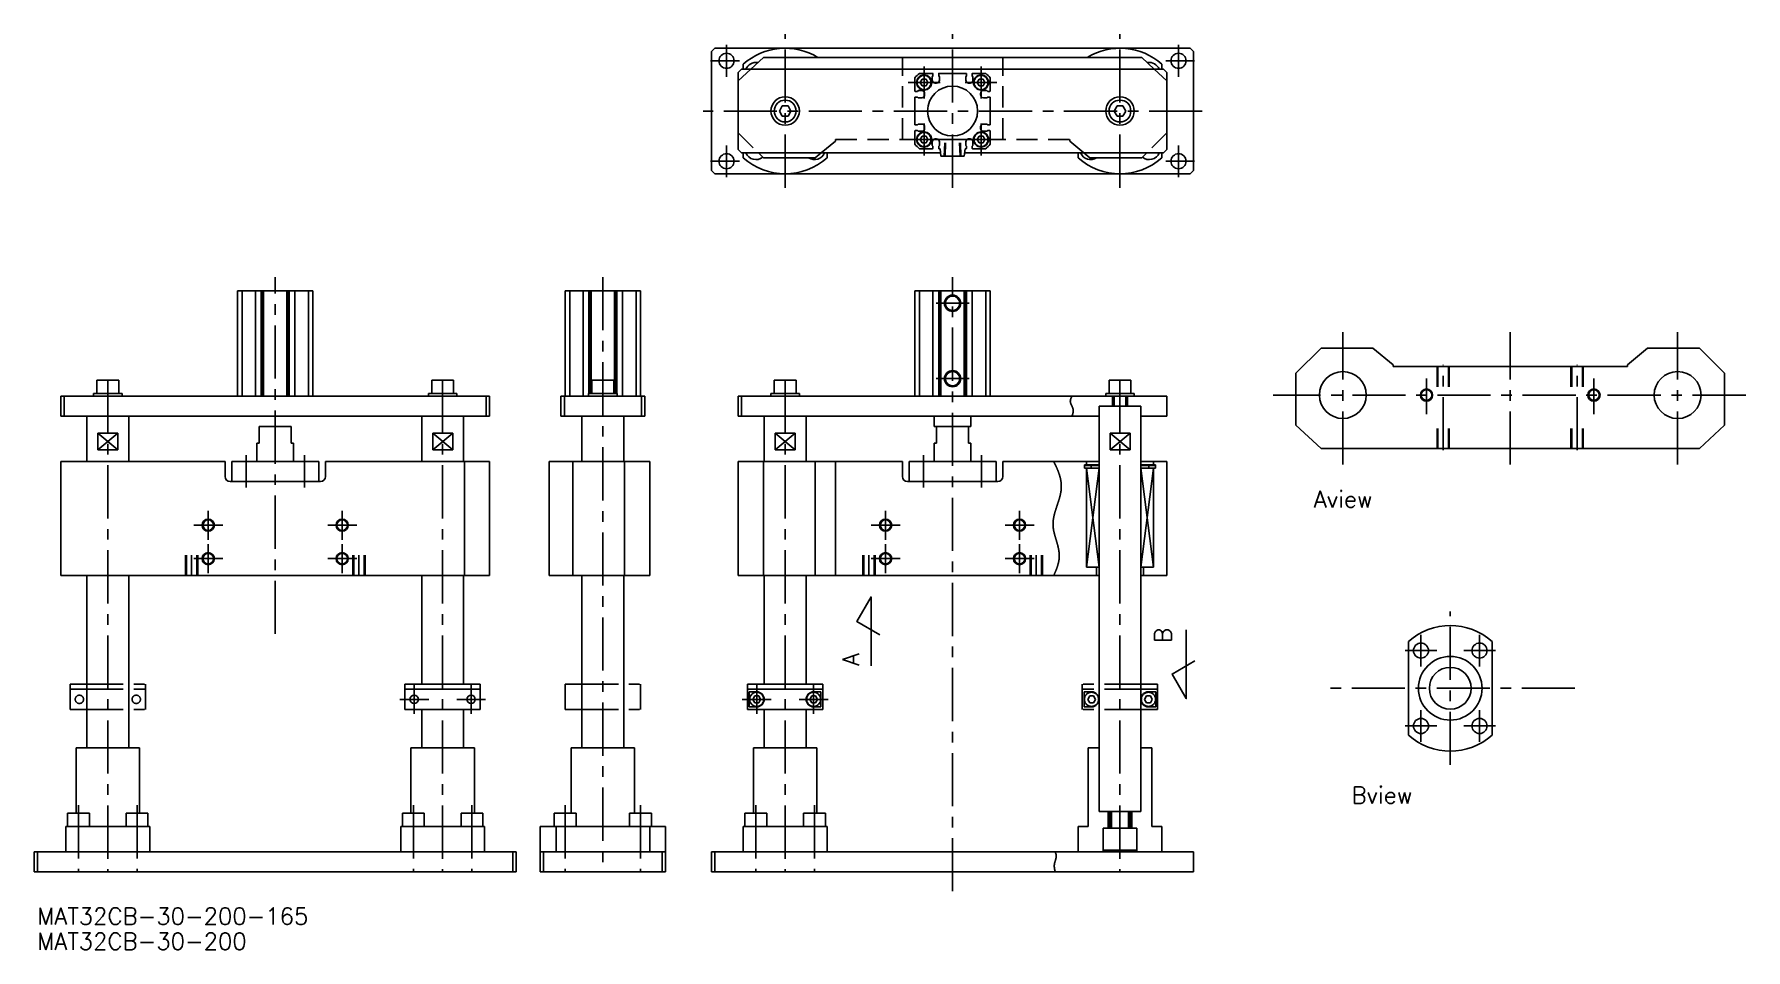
# Model space of a CAD drawing. Extents: x -846 to 177, y -156 to 391.
import ezdxf

# ---------------------------------------------------------------- set-up
doc = ezdxf.new("R2010")
doc.units = 0
for name, pattern in [('CENTER', [50.8, 31.75, -6.35, 6.35, -6.35]), ('DASHED', [19.05, 12.7, -6.35]), ('PHANTOM', [63.5, 31.75, -6.35, 6.35, -6.35, 6.35, -6.35])]:
    doc.linetypes.add(name, pattern=pattern)
doc.layers.get('0').update_dxf_attribs({"linetype": 'CONTINUOUS'})
doc.layers.add('CENTER', color=1, linetype='CONTINUOUS')
doc.styles.get("Standard").update_dxf_attribs({"font": 'txt.shx', "height": 3, "bigfont": 'bigfont.shx'})

msp = doc.modelspace()

# ---------------------------------------------------------------- texts
at = {"color": 7, "linetype": 'CONTINUOUS'}
for s, p in [('Aview', (-81.5, 107.9)), ('Bview', (-59, -68.8))]:
    msp.add_text(s, height=10, dxfattribs=at).set_placement(p)
for s, p in [('B', (-166.6, 27.1)), ('A', (-353.1, 13.3))]:
    msp.add_text(s, height=10, rotation=90, dxfattribs=at).set_placement(p)
at = {"linetype": 'CONTINUOUS'}
for s, p in [('MAT32CB-30-200-165', (-844.1, -141.1)), ('MAT32CB-30-200', (-844.1, -156.1))]:
    msp.add_text(s, height=10, dxfattribs=at).set_placement(p)

# ---------------------------------------------------------------- linework, layer by layer
at = {"color": 7, "linetype": 'CONTINUOUS'}
for p, q in [((-441.3, 380.2), (-439.3, 382.2)), ((-441.3, 309.2), (-441.3, 380.2)), ((-439.3, 382.2), (-297.3, 382.2)), ((-155.3, 382.2), (-297.3, 382.2)), ((-153.3, 380.2), (-155.3, 382.2)), ((-153.3, 309.2), (-153.3, 380.2)), ((-425.3, 367.7), (-423.3, 369.7)), ((-423.3, 369.7), (-297.3, 369.7)), ((-422.3, 372.7), (-422.3, 369.7)), ((-410.3, 376.7), (-417.8, 369.7)), ((-297.3, 376.7), (-410.3, 376.7)), ((-327.3, 369.7), (-327.3, 376.7)), ((-297.3, 376.7), (-184.3, 376.7)), ((-171.3, 369.7), (-297.3, 369.7)), ((-267.3, 369.7), (-267.3, 376.7)), ((-184.3, 376.7), (-176.8, 369.7)), ((-172.3, 372.7), (-172.3, 369.7)), ((-169.3, 367.7), (-171.3, 369.7)), ((-425.3, 321.7), (-425.3, 367.7)), ((-319.8, 356.6), (-319.8, 364.5)), ((-317.1, 367.2), (-309.2, 367.2)), ((-315.4, 363.7), (-316.6, 361.7)), ((-316.6, 361.7), (-315.4, 359.7)), ((-313.1, 363.7), (-315.4, 363.7)), ((-313.1, 359.7), (-315.4, 359.7)), ((-313.1, 363.7), (-312, 361.7)), ((-312, 361.7), (-313.1, 359.7)), ((-309.4, 365.2), (-309, 365.7)), ((-309.4, 363.1), (-309.4, 365.2)), ((-309, 365.7), (-309, 367)), ((-306.8, 361.4), (-307.7, 361.4)), ((-305.6, 367), (-305.6, 365.7)), ((-305.6, 365.7), (-305.1, 365.2)), ((-305.4, 367.2), (-297.3, 367.2)), ((-305.1, 365.2), (-305.1, 363.1)), ((-289.2, 367.2), (-297.3, 367.2)), ((-289, 365.7), (-289.4, 365.2)), ((-289.4, 365.2), (-289.4, 363.1)), ((-289, 367), (-289, 365.7)), ((-287.7, 361.4), (-286.8, 361.4)), ((-285.6, 365.7), (-285.6, 367)), ((-285.1, 365.2), (-285.6, 365.7)), ((-277.4, 367.2), (-285.4, 367.2)), ((-285.1, 363.1), (-285.1, 365.2)), ((-281.4, 363.7), (-282.6, 361.7)), ((-282.6, 361.7), (-281.4, 359.7)), ((-281.4, 363.7), (-279.1, 363.7)), ((-281.4, 359.7), (-279.1, 359.7)), ((-279.1, 363.7), (-278, 361.7)), ((-278, 361.7), (-279.1, 359.7)), ((-274.8, 356.6), (-274.8, 364.5)), ((-169.3, 321.7), (-169.3, 367.7)), ((-399, 347.7), (-400.7, 344.7)), ((-395.6, 347.7), (-399, 347.7)), ((-393.9, 344.7), (-395.6, 347.7)), ((-319.8, 336.6), (-319.8, 352.8)), ((-319.6, 356.4), (-318.3, 356.4)), ((-318.3, 353), (-319.6, 353)), ((-318.3, 356.4), (-317.8, 356.9)), ((-317.8, 352.6), (-318.3, 353)), ((-317.8, 356.9), (-315.7, 356.9)), ((-315.7, 352.6), (-317.8, 352.6)), ((-314, 355.2), (-314, 354.3)), ((-280.6, 355.2), (-280.6, 354.3)), ((-276.8, 356.9), (-278.9, 356.9)), ((-278.9, 352.6), (-276.8, 352.6)), ((-276.3, 356.4), (-276.8, 356.9)), ((-276.8, 352.6), (-276.3, 353)), ((-275, 356.4), (-276.3, 356.4)), ((-276.3, 353), (-275, 353)), ((-274.8, 336.6), (-274.8, 352.8)), ((-200.7, 344.7), (-199, 347.7)), ((-199, 347.7), (-195.6, 347.7)), ((-195.6, 347.7), (-193.9, 344.7)), ((-400.7, 344.7), (-399, 341.7)), ((-399, 341.7), (-395.6, 341.7)), ((-395.6, 341.7), (-393.9, 344.7)), ((-199, 341.7), (-200.7, 344.7)), ((-195.6, 341.7), (-199, 341.7)), ((-193.9, 344.7), (-195.6, 341.7)), ((-319.8, 324.9), (-319.8, 332.8)), ((-319.6, 336.4), (-318.3, 336.4)), ((-318.3, 333), (-319.6, 333)), ((-318.3, 336.4), (-317.8, 336.9)), ((-317.8, 332.6), (-318.3, 333)), ((-317.8, 336.9), (-315.7, 336.9)), ((-315.7, 332.6), (-317.8, 332.6)), ((-315.4, 329.7), (-316.6, 327.7)), ((-316.6, 327.7), (-315.4, 325.7)), ((-313.1, 329.7), (-315.4, 329.7)), ((-314, 335.2), (-314, 334.3)), ((-313.1, 329.7), (-312, 327.7)), ((-312, 327.7), (-313.1, 325.7)), ((-307.7, 328), (-306.8, 328)), ((-286.8, 328), (-287.7, 328)), ((-281.4, 329.7), (-282.6, 327.7)), ((-282.6, 327.7), (-281.4, 325.7)), ((-281.4, 329.7), (-279.1, 329.7)), ((-280.6, 335.2), (-280.6, 334.3)), ((-279.1, 329.7), (-278, 327.7)), ((-278, 327.7), (-279.1, 325.7)), ((-276.8, 336.9), (-278.9, 336.9)), ((-278.9, 332.6), (-276.8, 332.6)), ((-276.3, 336.4), (-276.8, 336.9)), ((-276.8, 332.6), (-276.3, 333)), ((-275, 336.4), (-276.3, 336.4)), ((-276.3, 333), (-275, 333)), ((-274.8, 324.9), (-274.8, 332.8)), ((-423.3, 319.7), (-425.3, 321.7)), ((-423.3, 319.7), (-304.5, 319.7)), ((-422.3, 319.7), (-422.3, 316.8)), ((-413.3, 319.7), (-410.3, 316.7)), ((-375.7, 319.7), (-379.3, 316.7)), ((-372.3, 319.7), (-372.3, 316.8)), ((-309.2, 322.2), (-317.1, 322.2)), ((-313.1, 325.7), (-315.4, 325.7)), ((-309.4, 324.2), (-309.4, 326.3)), ((-309, 323.7), (-309.4, 324.2)), ((-309, 322.4), (-309, 323.7)), ((-305.1, 324.2), (-305.6, 323.7)), ((-305.6, 323.7), (-305.6, 322.4)), ((-304.8, 322.2), (-305.4, 322.2)), ((-305.1, 326.3), (-305.1, 324.2)), ((-304.3, 317.7), (-304.8, 322.2)), ((-297.3, 317.7), (-304.3, 317.7)), ((-297.3, 317.7), (-290.3, 317.7)), ((-290.3, 317.7), (-289.8, 322.2)), ((-171.3, 319.7), (-290.1, 319.7)), ((-289.8, 322.2), (-289.2, 322.2)), ((-289.4, 326.3), (-289.4, 324.2)), ((-289.4, 324.2), (-289, 323.7)), ((-289, 323.7), (-289, 322.4)), ((-285.6, 323.7), (-285.1, 324.2)), ((-285.6, 322.4), (-285.6, 323.7)), ((-285.4, 322.2), (-277.4, 322.2)), ((-285.1, 324.2), (-285.1, 326.3)), ((-281.4, 325.7), (-279.1, 325.7)), ((-222.3, 319.7), (-222.3, 316.8)), ((-218.9, 319.7), (-215.3, 316.7)), ((-181.3, 319.7), (-184.3, 316.7)), ((-172.3, 319.7), (-172.3, 316.8)), ((-171.3, 319.7), (-169.3, 321.7)), ((-441.3, 309.2), (-439.3, 307.2)), ((-439.3, 307.2), (-297.3, 307.2)), ((-410.3, 316.7), (-379.3, 316.7)), ((-155.3, 307.2), (-297.3, 307.2)), ((-184.3, 316.7), (-215.3, 316.7)), ((-153.3, 309.2), (-155.3, 307.2)), ((-724.4, 237.4), (-724.4, 174.4)), ((-724.4, 237.4), (-701.9, 237.4)), ((-721.7, 237.4), (-721.7, 174.4)), ((-713.6, 237.4), (-713.6, 174.4)), ((-710.2, 237.4), (-710.2, 174.4)), ((-709.4, 237.4), (-709.4, 174.4)), ((-708.9, 237.4), (-708.9, 174.4)), ((-701.9, 237.4), (-679.4, 237.4)), ((-694.9, 237.4), (-694.9, 174.4)), ((-694.4, 237.4), (-694.4, 174.4)), ((-693.6, 237.4), (-693.6, 174.4)), ((-690.2, 237.4), (-690.2, 174.4)), ((-682, 237.4), (-682, 174.4)), ((-679.4, 237.4), (-679.4, 174.4)), ((-528.7, 237.4), (-528.7, 174.4)), ((-528.7, 237.4), (-506.2, 237.4)), ((-526, 237.4), (-526, 174.4)), ((-517.9, 237.4), (-517.9, 174.4)), ((-514.5, 237.4), (-514.5, 176)), ((-513.7, 237.4), (-513.7, 176)), ((-513.2, 237.4), (-513.2, 176)), ((-506.2, 237.4), (-483.7, 237.4)), ((-499.2, 237.4), (-499.2, 176)), ((-498.7, 237.4), (-498.7, 176)), ((-497.9, 237.4), (-497.9, 176)), ((-494.5, 237.4), (-494.5, 174.4)), ((-486.3, 237.4), (-486.3, 174.4)), ((-483.7, 237.4), (-483.7, 174.4)), ((-319.8, 237.4), (-319.8, 174.4)), ((-319.8, 237.4), (-297.3, 237.4)), ((-317.1, 237.4), (-317.1, 174.4)), ((-309, 237.4), (-309, 174.4)), ((-305.6, 237.4), (-305.6, 174.4)), ((-304.8, 237.4), (-304.8, 174.4)), ((-304.3, 237.4), (-304.3, 174.4)), ((-297.3, 237.4), (-274.8, 237.4)), ((-290.3, 237.4), (-290.3, 174.4)), ((-289.8, 237.4), (-289.8, 174.4)), ((-289, 237.4), (-289, 174.4)), ((-285.6, 237.4), (-285.6, 174.4)), ((-277.4, 237.4), (-277.4, 174.4)), ((-274.8, 237.4), (-274.8, 174.4)), ((-92.2, 188.1), (-77.2, 203.1)), ((-77.2, 203.1), (-46.2, 203.1)), ((-34.2, 193.1), (-46.2, 203.1)), ((105.8, 193.1), (117.8, 203.1)), ((148.8, 203.1), (117.8, 203.1)), ((163.8, 188.1), (148.8, 203.1)), ((-92.2, 157.1), (-92.2, 188.1)), ((-34.2, 192.1), (-34.2, 193.1)), ((35.8, 192.1), (-34.2, 192.1)), ((35.8, 192.1), (105.8, 192.1)), ((105.8, 192.1), (105.8, 193.1)), ((163.8, 157.1), (163.8, 188.1)), ((-829.9, 174.4), (-701.9, 174.4)), ((-829.9, 174.4), (-829.9, 162.4)), ((-827.9, 174.4), (-827.9, 162.4)), ((-810.4, 176), (-793.4, 176)), ((-810.4, 176), (-810.4, 174.4)), ((-808.4, 184), (-808.4, 176)), ((-808.4, 184), (-795.4, 184)), ((-795.4, 184), (-795.4, 176)), ((-793.4, 176), (-793.4, 174.4)), ((-573.9, 174.4), (-701.9, 174.4)), ((-593.4, 176), (-610.4, 176)), ((-610.4, 176), (-610.4, 174.4)), ((-608.4, 184), (-608.4, 176)), ((-595.4, 184), (-608.4, 184)), ((-595.4, 184), (-595.4, 176)), ((-593.4, 176), (-593.4, 174.4)), ((-575.9, 174.4), (-575.9, 162.4)), ((-573.9, 174.4), (-573.9, 162.4)), ((-481.2, 174.4), (-531.2, 174.4)), ((-531.2, 174.4), (-531.2, 162.4)), ((-529.2, 174.4), (-529.2, 162.4)), ((-514.7, 176), (-497.7, 176)), ((-514.7, 176), (-514.7, 174.4)), ((-512.7, 184), (-512.7, 176)), ((-512.7, 184), (-499.7, 184)), ((-499.7, 184), (-499.7, 176)), ((-497.7, 176), (-497.7, 174.4)), ((-483.2, 174.4), (-483.2, 162.4)), ((-481.2, 174.4), (-481.2, 162.4)), ((-425.3, 174.4), (-297.3, 174.4)), ((-425.3, 174.4), (-425.3, 162.4)), ((-423.3, 174.4), (-423.3, 162.4)), ((-405.8, 176), (-388.8, 176)), ((-405.8, 176), (-405.8, 174.4)), ((-403.8, 184), (-390.8, 184)), ((-403.8, 184), (-403.8, 176)), ((-390.8, 184), (-390.8, 176)), ((-388.8, 176), (-388.8, 174.4)), ((-169.3, 174.4), (-297.3, 174.4)), ((-188.8, 176), (-205.8, 176)), ((-205.8, 176), (-205.8, 174.4)), ((-190.8, 184), (-203.8, 184)), ((-203.8, 184), (-203.8, 176)), ((-201.8, 174.4), (-201.8, 168.4)), ((-201.3, 174.4), (-201.3, 168.4)), ((-200.7, 174.4), (-200.7, 168.4)), ((-193.9, 174.4), (-193.9, 168.4)), ((-193.3, 174.4), (-193.3, 168.4)), ((-192.8, 174.4), (-192.8, 168.4)), ((-190.8, 184), (-190.8, 176)), ((-188.8, 176), (-188.8, 174.4)), ((-169.3, 174.4), (-169.3, 162.4)), ((-209.8, 168.4), (-209.8, -73.6)), ((-184.8, 168.4), (-209.8, 168.4)), ((-184.8, 168.4), (-184.8, -73.6)), ((-829.9, 162.4), (-701.9, 162.4)), ((-829.9, 162.4), (-814.4, 162.4)), ((-814.4, 162.4), (-814.4, 135.4)), ((-789.4, 162.4), (-789.4, 135.4)), ((-692.4, 156.4), (-711.4, 156.4)), ((-711.4, 156.4), (-711.4, 146.4)), ((-573.9, 162.4), (-701.9, 162.4)), ((-692.4, 156.4), (-692.4, 146.4)), ((-614.4, 162.4), (-614.4, 135.4)), ((-589.4, 162.4), (-589.4, 135.4)), ((-531.2, 162.4), (-481.2, 162.4)), ((-518.7, 162.4), (-518.7, 135.4)), ((-493.7, 162.4), (-493.7, 135.4)), ((-425.3, 162.4), (-297.3, 162.4)), ((-409.8, 162.4), (-409.8, 135.4)), ((-384.8, 162.4), (-384.8, 135.4)), ((-308.3, 162.4), (-308.3, 156.4)), ((-308.3, 156.4), (-286.3, 156.4)), ((-306.8, 156.4), (-306.8, 146.4)), ((-209.8, 162.4), (-297.3, 162.4)), ((-297.3, 162.4), (-297.3, 156.4)), ((-287.8, 156.4), (-287.8, 146.4)), ((-286.3, 162.4), (-286.3, 156.4)), ((-169.3, 162.4), (-184.8, 162.4)), ((-77.2, 143.1), (-92.2, 157.1)), ((148.8, 143.1), (163.8, 157.1)), ((-795.9, 142.4), (-807.8, 152.4)), ((-795.9, 152.4), (-807.8, 142.4)), ((-807.8, 152.4), (-807.8, 142.4)), ((-807.8, 152.4), (-795.9, 152.4)), ((-795.9, 152.4), (-795.9, 142.4)), ((-712.9, 146.4), (-712.9, 135.4)), ((-711.4, 146.4), (-712.9, 146.4)), ((-692.4, 146.4), (-690.9, 146.4)), ((-690.9, 146.4), (-690.9, 135.4)), ((-607.8, 152.4), (-595.9, 142.4)), ((-607.8, 142.4), (-595.9, 152.4)), ((-607.8, 152.4), (-607.8, 142.4)), ((-595.9, 152.4), (-607.8, 152.4)), ((-595.9, 152.4), (-595.9, 142.4)), ((-391.3, 152.4), (-403.2, 142.4)), ((-403.2, 152.4), (-403.2, 142.4)), ((-391.3, 142.4), (-403.2, 152.4)), ((-403.2, 152.4), (-391.3, 152.4)), ((-391.3, 152.4), (-391.3, 142.4)), ((-308.3, 146.4), (-308.3, 135.4)), ((-306.8, 146.4), (-308.3, 146.4)), ((-287.8, 146.4), (-286.3, 146.4)), ((-286.3, 146.4), (-286.3, 135.4)), ((-203.2, 142.4), (-191.3, 152.4)), ((-203.2, 152.4), (-191.3, 142.4)), ((-203.2, 152.4), (-203.2, 142.4)), ((-191.3, 152.4), (-203.2, 152.4)), ((-191.3, 152.4), (-191.3, 142.4)), ((35.8, 143.1), (-77.2, 143.1)), ((35.8, 143.1), (148.8, 143.1)), ((-829.9, 135.4), (-829.9, 67.4)), ((-829.9, 135.4), (-731.9, 135.4)), ((-829.9, 135.4), (-814.4, 135.4)), ((-807.8, 142.4), (-795.9, 142.4)), ((-731.9, 135.4), (-731.9, 126.4)), ((-727.9, 135.4), (-727.9, 123.4)), ((-701.9, 135.4), (-727.9, 135.4)), ((-701.9, 135.4), (-675.9, 135.4)), ((-675.9, 135.4), (-675.9, 123.4)), ((-573.9, 135.4), (-671.9, 135.4)), ((-671.9, 135.4), (-671.9, 126.4)), ((-595.9, 142.4), (-607.8, 142.4)), ((-588.9, 135.4), (-588.9, 67.4)), ((-573.9, 135.4), (-573.9, 67.4)), ((-538.2, 135.4), (-538.2, 67.4)), ((-506.2, 135.4), (-538.2, 135.4)), ((-524.2, 135.4), (-524.2, 67.4)), ((-493.7, 135.4), (-518.7, 135.4)), ((-506.2, 135.4), (-478.2, 135.4)), ((-493.2, 135.4), (-493.2, 67.4)), ((-478.2, 135.4), (-478.2, 67.4)), ((-425.3, 135.4), (-327.3, 135.4)), ((-425.3, 135.4), (-425.3, 67.4)), ((-410.3, 135.4), (-410.3, 67.4)), ((-403.2, 142.4), (-391.3, 142.4)), ((-379.3, 135.4), (-379.3, 67.4)), ((-367.3, 135.4), (-367.3, 67.4)), ((-327.3, 135.4), (-327.3, 126.4)), ((-323.3, 135.4), (-323.3, 123.4)), ((-297.3, 135.4), (-323.3, 135.4)), ((-297.3, 135.4), (-271.3, 135.4)), ((-271.3, 135.4), (-271.3, 123.4)), ((-209.8, 135.4), (-267.3, 135.4)), ((-267.3, 135.4), (-267.3, 126.4)), ((-209.8, 133.4), (-218.5, 133.4)), ((-218.5, 133.4), (-218.5, 131.4)), ((-209.8, 133.1), (-218.5, 133.1)), ((-217.3, 135.4), (-217.3, 133.4)), ((-214.5, 133.1), (-214.5, 131.4)), ((-191.3, 142.4), (-203.2, 142.4)), ((-169.3, 135.4), (-184.8, 135.4)), ((-176, 133.4), (-184.8, 133.4)), ((-176, 133.1), (-184.8, 133.1)), ((-180, 133.1), (-180, 131.4)), ((-177.3, 135.4), (-177.3, 133.4)), ((-176, 133.4), (-176, 131.4)), ((-169.3, 135.4), (-169.3, 67.4)), ((-728.9, 123.4), (-701.9, 123.4)), ((-674.9, 123.4), (-701.9, 123.4)), ((-324.3, 123.4), (-297.3, 123.4)), ((-270.3, 123.4), (-297.3, 123.4)), ((-209.8, 131.4), (-218.5, 131.4)), ((-209.8, 131.4), (-217.3, 72.4)), ((-209.8, 72.4), (-217.3, 131.4)), ((-217.3, 131.4), (-217.3, 72.4)), ((-209.8, 131.4), (-209.8, 72.4)), ((-184.8, 131.4), (-177.3, 72.4)), ((-184.8, 72.4), (-177.3, 131.4)), ((-184.8, 131.4), (-184.8, 72.4)), ((-176, 131.4), (-184.8, 131.4)), ((-177.3, 131.4), (-177.3, 72.4)), ((-209.8, 72.4), (-217.3, 72.4)), ((-211.3, 72.4), (-211.3, 67.4)), ((-177.3, 72.4), (-184.8, 72.4)), ((-183.3, 72.4), (-183.3, 67.4)), ((-829.9, 67.4), (-701.9, 67.4)), ((-829.9, 67.4), (-814.4, 67.4)), ((-814.4, 67.4), (-814.4, -35.6)), ((-789.4, 67.4), (-789.4, -35.6)), ((-573.9, 67.4), (-701.9, 67.4)), ((-614.4, 67.4), (-614.4, 2.4)), ((-589.4, 67.4), (-589.4, 2.4)), ((-538.2, 67.4), (-478.2, 67.4)), ((-518.7, 67.4), (-518.7, -35.6)), ((-493.7, 67.4), (-493.7, -35.6)), ((-425.3, 67.4), (-297.3, 67.4)), ((-409.8, 67.4), (-409.8, 2.4)), ((-384.8, 67.4), (-384.8, 2.4)), ((-209.8, 67.4), (-297.3, 67.4)), ((-169.3, 67.4), (-184.8, 67.4)), ((-25, 28), (-25, -28)), ((25, 28), (25, -28)), ((-624.4, 2.4), (-624.4, -12.6)), ((-579.4, 2.4), (-624.4, 2.4)), ((-579.4, 2.4), (-579.4, -12.6)), ((-419.8, 2.4), (-374.8, 2.4)), ((-419.8, 2.4), (-419.8, -12.6)), ((-374.8, 2.4), (-374.8, -12.6)), ((-579.4, -0.6), (-624.4, -0.6)), ((-419.8, -0.6), (-374.8, -0.6)), ((-414.3, -2.1), (-418.7, -2.1)), ((-418.7, -2.1), (-418.7, -11.1)), ((-415.4, -4.6), (-416.6, -6.6)), ((-416.6, -6.6), (-415.4, -8.6)), ((-415.4, -4.6), (-413.1, -4.6)), ((-415.4, -8.6), (-413.1, -8.6)), ((-413.1, -4.6), (-412, -6.6)), ((-412, -6.6), (-413.1, -8.6)), ((-381.4, -4.6), (-382.6, -6.6)), ((-382.6, -6.6), (-381.4, -8.6)), ((-381.4, -4.6), (-379.1, -4.6)), ((-381.4, -8.6), (-379.1, -8.6)), ((-380.3, -2.1), (-375.9, -2.1)), ((-379.1, -4.6), (-378, -6.6)), ((-378, -6.6), (-379.1, -8.6)), ((-375.9, -2.1), (-375.9, -11.1)), ((-579.4, -12.6), (-624.4, -12.6)), ((-614.4, -12.6), (-614.4, -35.6)), ((-589.4, -12.6), (-589.4, -35.6)), ((-419.8, -12.6), (-374.8, -12.6)), ((-414.3, -11.1), (-418.7, -11.1)), ((-409.8, -12.6), (-409.8, -35.6)), ((-384.8, -12.6), (-384.8, -35.6)), ((-380.3, -11.1), (-375.9, -11.1)), ((-820.9, -35.6), (-820.9, -74.6)), ((-820.9, -35.6), (-801.9, -35.6)), ((-801.9, -35.6), (-782.9, -35.6)), ((-782.9, -35.6), (-782.9, -74.6)), ((-620.9, -35.6), (-620.9, -74.6)), ((-601.9, -35.6), (-620.9, -35.6)), ((-582.9, -35.6), (-601.9, -35.6)), ((-582.9, -35.6), (-582.9, -74.6)), ((-525.2, -35.6), (-525.2, -74.6)), ((-487.2, -35.6), (-525.2, -35.6)), ((-487.2, -35.6), (-487.2, -74.6)), ((-416.3, -35.6), (-416.3, -74.6)), ((-416.3, -35.6), (-397.3, -35.6)), ((-397.3, -35.6), (-378.3, -35.6)), ((-378.3, -35.6), (-378.3, -74.6)), ((-216.3, -35.6), (-216.3, -82.6)), ((-209.8, -35.6), (-216.3, -35.6)), ((-178.3, -35.6), (-184.8, -35.6)), ((-178.3, -35.6), (-178.3, -82.6)), ((-825.9, -74.6), (-812.9, -74.6)), ((-825.9, -74.6), (-825.9, -82.6)), ((-812.9, -74.6), (-812.9, -82.6)), ((-790.9, -74.6), (-777.9, -74.6)), ((-790.9, -74.6), (-790.9, -82.6)), ((-777.9, -74.6), (-777.9, -82.6)), ((-612.9, -74.6), (-625.9, -74.6)), ((-625.9, -74.6), (-625.9, -82.6)), ((-612.9, -74.6), (-612.9, -82.6)), ((-577.9, -74.6), (-590.9, -74.6)), ((-590.9, -74.6), (-590.9, -82.6)), ((-577.9, -74.6), (-577.9, -82.6)), ((-535.2, -74.6), (-522.2, -74.6)), ((-535.2, -74.6), (-535.2, -82.6)), ((-522.2, -74.6), (-522.2, -82.6)), ((-477.2, -74.6), (-490.2, -74.6)), ((-490.2, -74.6), (-490.2, -82.6)), ((-477.2, -74.6), (-477.2, -82.6)), ((-421.3, -74.6), (-408.3, -74.6)), ((-421.3, -74.6), (-421.3, -82.6)), ((-408.3, -74.6), (-408.3, -82.6)), ((-386.3, -74.6), (-373.3, -74.6)), ((-386.3, -74.6), (-386.3, -82.6)), ((-373.3, -74.6), (-373.3, -82.6)), ((-184.8, -73.6), (-209.8, -73.6)), ((-204.3, -73.6), (-204.3, -83.6)), ((-203.3, -73.6), (-203.3, -83.6)), ((-202.4, -73.6), (-202.4, -83.6)), ((-192.2, -73.6), (-192.2, -83.6)), ((-191.3, -73.6), (-191.3, -83.6)), ((-190.3, -73.6), (-190.3, -83.6)), ((-826.9, -82.6), (-801.9, -82.6)), ((-826.9, -82.6), (-826.9, -97.6)), ((-801.9, -82.6), (-776.9, -82.6)), ((-776.9, -82.6), (-776.9, -97.6)), ((-626.9, -82.6), (-626.9, -97.6)), ((-601.9, -82.6), (-626.9, -82.6)), ((-576.9, -82.6), (-601.9, -82.6)), ((-576.9, -82.6), (-576.9, -97.6)), ((-543.7, -82.6), (-543.7, -97.6)), ((-506.2, -82.6), (-543.7, -82.6)), ((-534.1, -97.6), (-534.1, -82.6)), ((-525.2, -82.6), (-487.2, -82.6)), ((-468.7, -82.6), (-506.2, -82.6)), ((-478.2, -97.6), (-478.2, -82.6)), ((-468.7, -97.6), (-468.7, -82.6)), ((-422.3, -82.6), (-397.3, -82.6)), ((-422.3, -82.6), (-422.3, -97.6)), ((-397.3, -82.6), (-372.3, -82.6)), ((-372.3, -82.6), (-372.3, -97.6)), ((-222.3, -82.6), (-222.3, -97.6)), ((-216.3, -82.6), (-222.3, -82.6)), ((-187.3, -83.6), (-207.3, -83.6)), ((-207.3, -83.6), (-207.3, -97.6)), ((-187.3, -83.6), (-187.3, -97.6)), ((-172.3, -82.6), (-178.3, -82.6)), ((-172.3, -82.6), (-172.3, -97.6)), ((-845.9, -97.6), (-701.9, -97.6)), ((-845.9, -97.6), (-845.9, -109.6)), ((-843.9, -97.6), (-843.9, -109.6)), ((-826.9, -97.6), (-776.9, -97.6)), ((-557.9, -97.6), (-701.9, -97.6)), ((-576.9, -97.6), (-626.9, -97.6)), ((-559.9, -97.6), (-559.9, -109.6)), ((-557.9, -97.6), (-557.9, -109.6)), ((-543.7, -97.6), (-468.7, -97.6)), ((-506.2, -97.6), (-543.7, -97.6)), ((-543.7, -97.6), (-543.7, -109.6)), ((-541.7, -97.6), (-541.7, -109.6)), ((-468.7, -97.6), (-506.2, -97.6)), ((-470.7, -109.6), (-470.7, -97.6)), ((-468.7, -109.6), (-468.7, -97.6)), ((-441.3, -97.6), (-297.3, -97.6)), ((-441.3, -97.6), (-441.3, -109.6)), ((-439.3, -97.6), (-439.3, -109.6)), ((-153.3, -97.6), (-297.3, -97.6)), ((-187.3, -96.6), (-207.3, -96.6)), ((-153.3, -97.6), (-153.3, -109.6)), ((-845.9, -109.6), (-701.9, -109.6)), ((-557.9, -109.6), (-701.9, -109.6)), ((-543.7, -109.6), (-468.7, -109.6)), ((-441.3, -109.6), (-297.3, -109.6)), ((-153.3, -109.6), (-297.3, -109.6))]:
    msp.add_line(p, q, dxfattribs=at)
at = {"color": 3, "linetype": 'DASHED'}
for p, q in [((-417.8, 369.7), (-425.3, 362.7)), ((-327.3, 327.7), (-327.3, 369.7)), ((-267.3, 327.7), (-267.3, 369.7)), ((-176.8, 369.7), (-169.3, 362.7)), ((-425.3, 362.7), (-425.3, 331.7)), ((-169.3, 362.7), (-169.3, 331.7)), ((-425.3, 331.7), (-413.3, 319.7)), ((-297.3, 327.7), (-367.3, 327.7)), ((-367.3, 326.7), (-367.3, 327.7)), ((-297.3, 327.7), (-227.3, 327.7)), ((-227.3, 326.7), (-227.3, 327.7)), ((-169.3, 331.7), (-181.3, 319.7)), ((-367.3, 326.7), (-375.7, 319.7)), ((-302, 325.7), (-302.3, 317.7)), ((-301.5, 325.7), (-301.7, 317.7)), ((-293.1, 325.7), (-292.8, 317.7)), ((-292.5, 325.7), (-292.3, 317.7)), ((-227.3, 326.7), (-218.9, 319.7)), ((-7.9, 180.1), (-7.9, 192.1)), ((-7.4, 180.1), (-7.4, 192.1)), ((-1.1, 180.1), (-1.1, 192.1)), ((-0.6, 180.1), (-0.6, 192.1)), ((72.1, 180.1), (72.1, 192.1)), ((72.6, 180.1), (72.6, 192.1)), ((78.9, 180.1), (78.9, 192.1)), ((79.4, 180.1), (79.4, 192.1)), ((-7.9, 143.1), (-7.9, 155.1)), ((-7.4, 143.1), (-7.4, 155.1)), ((-1.1, 143.1), (-1.1, 155.1)), ((-0.6, 143.1), (-0.6, 155.1)), ((72.1, 143.1), (72.1, 155.1)), ((72.6, 143.1), (72.6, 155.1)), ((78.9, 143.1), (78.9, 155.1)), ((79.4, 143.1), (79.4, 155.1)), ((-755.5, 79.4), (-755.5, 67.4)), ((-755, 79.4), (-755, 67.4)), ((-748.7, 79.4), (-748.7, 67.4)), ((-748.2, 79.4), (-748.2, 67.4)), ((-655.5, 79.4), (-655.5, 67.4)), ((-655, 79.4), (-655, 67.4)), ((-648.7, 79.4), (-648.7, 67.4)), ((-648.2, 79.4), (-648.2, 67.4)), ((-350.9, 79.4), (-350.9, 67.4)), ((-350.4, 79.4), (-350.4, 67.4)), ((-344.1, 79.4), (-344.1, 67.4)), ((-343.6, 79.4), (-343.6, 67.4)), ((-250.9, 79.4), (-250.9, 67.4)), ((-250.4, 79.4), (-250.4, 67.4)), ((-244.1, 79.4), (-244.1, 67.4)), ((-243.6, 79.4), (-243.6, 67.4))]:
    msp.add_line(p, q, dxfattribs=at)
at = {"color": 3, "linetype": 'PHANTOM'}
for p, q in [((-824.4, 2.4), (-779.4, 2.4)), ((-824.4, 2.4), (-824.4, -12.6)), ((-779.4, 2.4), (-779.4, -12.6)), ((-528.7, 2.4), (-483.7, 2.4)), ((-528.7, 2.4), (-528.7, -12.6)), ((-483.7, 2.4), (-483.7, -12.6)), ((-174.8, 2.4), (-219.8, 2.4)), ((-219.8, 2.4), (-219.8, -12.6)), ((-174.8, 2.4), (-174.8, -12.6)), ((-824.4, -0.6), (-779.4, -0.6)), ((-174.8, -0.6), (-219.8, -0.6)), ((-214.3, -2.1), (-218.7, -2.1)), ((-218.7, -2.1), (-218.7, -11.1)), ((-215.4, -4.6), (-216.6, -6.6)), ((-216.6, -6.6), (-215.4, -8.6)), ((-213.1, -4.6), (-215.4, -4.6)), ((-213.1, -8.6), (-215.4, -8.6)), ((-213.1, -4.6), (-212, -6.6)), ((-212, -6.6), (-213.1, -8.6)), ((-181.4, -4.6), (-182.6, -6.6)), ((-182.6, -6.6), (-181.4, -8.6)), ((-179.1, -4.6), (-181.4, -4.6)), ((-179.1, -8.6), (-181.4, -8.6)), ((-180.3, -2.1), (-175.9, -2.1)), ((-179.1, -4.6), (-178, -6.6)), ((-178, -6.6), (-179.1, -8.6)), ((-175.9, -2.1), (-175.9, -11.1)), ((-824.4, -12.6), (-779.4, -12.6)), ((-528.7, -12.6), (-483.7, -12.6)), ((-174.8, -12.6), (-219.8, -12.6)), ((-214.3, -11.1), (-218.7, -11.1)), ((-180.3, -11.1), (-175.9, -11.1))]:
    msp.add_line(p, q, dxfattribs=at)
at = {"color": 7, "linetype": 'CONTINUOUS'}
for points in [[(-346, 13.4), (-346, 54.6), (-354.5, 39.9), (-340.8, 32)], [(-157.7, 35), (-157.7, -6.2), (-166.2, 8.5), (-152.5, 16.4)]]:
    msp.add_lwpolyline(points, dxfattribs=at)
at = {"color": 7}
for points in [[(-226, 174.4, 0), (-226, 174.4, 0), (-226, 174.3, 0), (-226.1, 174.3, 0), (-226.1, 174.3, 0), (-226.1, 174.2, 0), (-226.1, 174.2, 0), (-226.1, 174.2, 0), (-226.1, 174.2, 0), (-226.1, 174.1, 0), (-226.2, 174.1, 0), (-226.2, 174.1, 0), (-226.2, 174.1, 0), (-226.2, 174, 0), (-226.2, 174, 0), (-226.2, 174, 0), (-226.2, 173.9, 0), (-226.3, 173.9, 0), (-226.3, 173.9, 0), (-226.3, 173.9, 0), (-226.3, 173.8, 0), (-226.3, 173.8, 0), (-226.3, 173.8, 0), (-226.3, 173.8, 0), (-226.3, 173.7, 0), (-226.4, 173.7, 0), (-226.4, 173.7, 0), (-226.4, 173.6, 0), (-226.4, 173.6, 0), (-226.4, 173.6, 0), (-226.4, 173.6, 0), (-226.4, 173.5, 0), (-226.4, 173.5, 0), (-226.5, 173.5, 0), (-226.5, 173.5, 0), (-226.5, 173.4, 0), (-226.5, 173.4, 0), (-226.5, 173.4, 0), (-226.5, 173.3, 0), (-226.5, 173.3, 0), (-226.5, 173.3, 0), (-226.6, 173.3, 0), (-226.6, 173.2, 0), (-226.6, 173.2, 0), (-226.6, 173.2, 0), (-226.6, 173.1, 0), (-226.6, 173.1, 0), (-226.6, 173.1, 0), (-226.6, 173.1, 0), (-226.6, 173, 0), (-226.7, 173, 0), (-226.7, 173, 0), (-226.7, 172.9, 0), (-226.7, 172.9, 0), (-226.7, 172.9, 0), (-226.7, 172.9, 0), (-226.7, 172.8, 0), (-226.7, 172.8, 0), (-226.7, 172.8, 0), (-226.7, 172.7, 0), (-226.7, 172.7, 0), (-226.8, 172.7, 0), (-226.8, 172.7, 0), (-226.8, 172.6, 0), (-226.8, 172.6, 0), (-226.8, 172.6, 0), (-226.8, 172.5, 0), (-226.8, 172.5, 0), (-226.8, 172.5, 0), (-226.8, 172.4, 0), (-226.8, 172.4, 0), (-226.8, 172.4, 0), (-226.8, 172.4, 0), (-226.9, 172.3, 0), (-226.9, 172.3, 0), (-226.9, 172.3, 0), (-226.9, 172.2, 0), (-226.9, 172.2, 0), (-226.9, 172.2, 0), (-226.9, 172.2, 0), (-226.9, 172.1, 0), (-226.9, 172.1, 0), (-226.9, 172.1, 0), (-226.9, 172, 0), (-226.9, 172, 0), (-226.9, 172, 0), (-226.9, 171.9, 0), (-226.9, 171.9, 0), (-226.9, 171.9, 0), (-226.9, 171.9, 0), (-226.9, 171.8, 0), (-226.9, 171.8, 0), (-226.9, 171.8, 0), (-226.9, 171.7, 0), (-226.9, 171.7, 0), (-226.9, 171.7, 0), (-226.9, 171.6, 0), (-227, 171.6, 0), (-227, 171.6, 0), (-227, 171.5, 0), (-227, 171.5, 0), (-227, 171.5, 0), (-227, 171.5, 0), (-227, 171.4, 0), (-227, 171.4, 0), (-227, 171.4, 0), (-227, 171.3, 0), (-227, 171.3, 0), (-227, 171.3, 0), (-227, 171.2, 0), (-227, 171.2, 0), (-226.9, 171.2, 0), (-226.9, 171.2, 0), (-226.9, 171.1, 0), (-226.9, 171.1, 0), (-226.9, 171.1, 0), (-226.9, 171, 0), (-226.9, 171, 0), (-226.9, 171, 0), (-226.9, 170.9, 0), (-226.9, 170.9, 0), (-226.9, 170.9, 0), (-226.9, 170.8, 0), (-226.9, 170.8, 0), (-226.9, 170.8, 0), (-226.9, 170.8, 0), (-226.9, 170.7, 0), (-226.9, 170.7, 0), (-226.9, 170.7, 0), (-226.9, 170.6, 0), (-226.9, 170.6, 0), (-226.9, 170.6, 0), (-226.9, 170.6, 0), (-226.8, 170.5, 0), (-226.8, 170.5, 0), (-226.8, 170.5, 0), (-226.8, 170.4, 0), (-226.8, 170.4, 0), (-226.8, 170.4, 0), (-226.8, 170.3, 0), (-226.8, 170.3, 0), (-226.8, 170.3, 0), (-226.8, 170.3, 0), (-226.8, 170.2, 0), (-226.8, 170.2, 0), (-226.7, 170.2, 0), (-226.7, 170.1, 0), (-226.7, 170.1, 0), (-226.7, 170.1, 0), (-226.7, 170.1, 0), (-226.7, 170, 0), (-226.7, 170, 0), (-226.7, 170, 0), (-226.7, 169.9, 0), (-226.7, 169.9, 0), (-226.6, 169.9, 0), (-226.6, 169.9, 0), (-226.6, 169.8, 0), (-226.6, 169.8, 0), (-226.6, 169.8, 0), (-226.6, 169.7, 0), (-226.6, 169.7, 0), (-226.6, 169.7, 0), (-226.6, 169.7, 0), (-226.5, 169.6, 0), (-226.5, 169.6, 0), (-226.5, 169.6, 0), (-226.5, 169.5, 0), (-226.5, 169.5, 0), (-226.5, 169.5, 0), (-226.5, 169.5, 0), (-226.5, 169.4, 0), (-226.4, 169.4, 0), (-226.4, 169.4, 0), (-226.4, 169.4, 0), (-226.4, 169.3, 0), (-226.4, 169.3, 0), (-226.4, 169.3, 0), (-226.4, 169.2, 0), (-226.4, 169.2, 0), (-226.3, 169.2, 0), (-226.3, 169.2, 0), (-226.3, 169.1, 0), (-226.3, 169.1, 0), (-226.3, 169.1, 0), (-226.3, 169, 0), (-226.3, 169, 0), (-226.3, 169, 0), (-226.2, 169, 0), (-226.2, 168.9, 0), (-226.2, 168.9, 0), (-226.2, 168.9, 0), (-226.2, 168.9, 0), (-226.2, 168.8, 0), (-226.2, 168.8, 0), (-226.1, 168.8, 0), (-226.1, 168.7, 0), (-226.1, 168.7, 0), (-226.1, 168.7, 0), (-226.1, 168.7, 0), (-226.1, 168.6, 0), (-226.1, 168.6, 0), (-226.1, 168.6, 0), (-226, 168.6, 0), (-226, 168.5, 0), (-226, 168.5, 0), (-226, 168.5, 0), (-226, 168.4, 0), (-226, 168.4, 0), (-226, 168.4, 0), (-225.9, 168.4, 0), (-225.9, 168.3, 0), (-225.9, 168.3, 0), (-225.9, 168.3, 0), (-225.9, 168.3, 0), (-225.9, 168.2, 0), (-225.9, 168.2, 0), (-225.9, 168.2, 0), (-225.8, 168.1, 0), (-225.8, 168.1, 0), (-225.8, 168.1, 0), (-225.8, 168.1, 0), (-225.8, 168, 0), (-225.8, 168, 0), (-225.8, 168, 0), (-225.8, 168, 0), (-225.7, 167.9, 0), (-225.7, 167.9, 0), (-225.7, 167.9, 0), (-225.7, 167.8, 0), (-225.7, 167.8, 0), (-225.7, 167.8, 0), (-225.7, 167.8, 0), (-225.7, 167.7, 0), (-225.6, 167.7, 0), (-225.6, 167.7, 0), (-225.6, 167.6, 0), (-225.6, 167.6, 0), (-225.6, 167.6, 0), (-225.6, 167.6, 0), (-225.6, 167.5, 0), (-225.6, 167.5, 0), (-225.6, 167.5, 0), (-225.5, 167.4, 0), (-225.5, 167.4, 0), (-225.5, 167.4, 0), (-225.5, 167.4, 0), (-225.5, 167.3, 0), (-225.5, 167.3, 0), (-225.5, 167.3, 0), (-225.5, 167.2, 0), (-225.5, 167.2, 0), (-225.5, 167.2, 0), (-225.4, 167.2, 0), (-225.4, 167.1, 0), (-225.4, 167.1, 0), (-225.4, 167.1, 0), (-225.4, 167, 0), (-225.4, 167, 0), (-225.4, 167, 0), (-225.4, 167, 0), (-225.4, 166.9, 0), (-225.4, 166.9, 0), (-225.4, 166.9, 0), (-225.4, 166.8, 0), (-225.3, 166.8, 0), (-225.3, 166.8, 0), (-225.3, 166.8, 0), (-225.3, 166.7, 0), (-225.3, 166.7, 0), (-225.3, 166.7, 0), (-225.3, 166.6, 0), (-225.3, 166.6, 0), (-225.3, 166.6, 0), (-225.3, 166.5, 0), (-225.3, 166.5, 0), (-225.3, 166.5, 0), (-225.3, 166.5, 0), (-225.3, 166.4, 0), (-225.3, 166.4, 0), (-225.3, 166.4, 0), (-225.3, 166.3, 0), (-225.3, 166.3, 0), (-225.2, 166.3, 0), (-225.2, 166.2, 0), (-225.2, 166.2, 0), (-225.2, 166.2, 0), (-225.2, 166.2, 0), (-225.2, 166.1, 0), (-225.2, 166.1, 0), (-225.2, 166.1, 0), (-225.2, 166, 0), (-225.2, 166, 0), (-225.2, 166, 0), (-225.2, 165.9, 0), (-225.2, 165.9, 0), (-225.2, 165.9, 0), (-225.2, 165.8, 0), (-225.2, 165.8, 0), (-225.2, 165.8, 0), (-225.2, 165.8, 0), (-225.2, 165.7, 0), (-225.2, 165.7, 0), (-225.2, 165.7, 0), (-225.2, 165.6, 0), (-225.2, 165.6, 0), (-225.2, 165.6, 0), (-225.2, 165.5, 0), (-225.2, 165.5, 0), (-225.2, 165.5, 0), (-225.2, 165.5, 0), (-225.2, 165.4, 0), (-225.2, 165.4, 0), (-225.2, 165.4, 0), (-225.2, 165.3, 0), (-225.2, 165.3, 0), (-225.2, 165.3, 0), (-225.2, 165.2, 0), (-225.2, 165.2, 0), (-225.2, 165.2, 0), (-225.2, 165.1, 0), (-225.2, 165.1, 0), (-225.2, 165.1, 0), (-225.3, 165.1, 0), (-225.3, 165, 0), (-225.3, 165, 0), (-225.3, 165, 0), (-225.3, 164.9, 0), (-225.3, 164.9, 0), (-225.3, 164.9, 0), (-225.3, 164.8, 0), (-225.3, 164.8, 0), (-225.3, 164.8, 0), (-225.3, 164.8, 0), (-225.3, 164.7, 0), (-225.3, 164.7, 0), (-225.3, 164.7, 0), (-225.3, 164.6, 0), (-225.3, 164.6, 0), (-225.3, 164.6, 0), (-225.3, 164.5, 0), (-225.3, 164.5, 0), (-225.3, 164.5, 0), (-225.4, 164.5, 0), (-225.4, 164.4, 0), (-225.4, 164.4, 0), (-225.4, 164.4, 0), (-225.4, 164.3, 0), (-225.4, 164.3, 0), (-225.4, 164.3, 0), (-225.4, 164.3, 0), (-225.4, 164.2, 0), (-225.4, 164.2, 0), (-225.4, 164.2, 0), (-225.4, 164.1, 0), (-225.4, 164.1, 0), (-225.4, 164.1, 0), (-225.4, 164, 0), (-225.5, 164, 0), (-225.5, 164, 0), (-225.5, 164, 0), (-225.5, 163.9, 0), (-225.5, 163.9, 0), (-225.5, 163.9, 0), (-225.5, 163.8, 0), (-225.5, 163.8, 0), (-225.5, 163.8, 0), (-225.5, 163.8, 0), (-225.5, 163.7, 0), (-225.5, 163.7, 0), (-225.6, 163.7, 0), (-225.6, 163.6, 0), (-225.6, 163.6, 0), (-225.6, 163.6, 0), (-225.6, 163.5, 0), (-225.6, 163.5, 0), (-225.6, 163.5, 0), (-225.6, 163.5, 0), (-225.6, 163.4, 0), (-225.6, 163.4, 0), (-225.6, 163.4, 0), (-225.7, 163.3, 0), (-225.7, 163.3, 0), (-225.7, 163.3, 0), (-225.7, 163.3, 0), (-225.7, 163.2, 0), (-225.7, 163.2, 0), (-225.7, 163.2, 0), (-225.7, 163.1, 0), (-225.7, 163.1, 0), (-225.7, 163.1, 0), (-225.8, 163.1, 0), (-225.8, 163, 0), (-225.8, 163, 0), (-225.8, 163, 0), (-225.8, 162.9, 0), (-225.8, 162.9, 0), (-225.8, 162.9, 0), (-225.8, 162.9, 0), (-225.8, 162.8, 0), (-225.8, 162.8, 0), (-225.9, 162.8, 0), (-225.9, 162.7, 0), (-225.9, 162.7, 0), (-225.9, 162.7, 0), (-225.9, 162.7, 0), (-225.9, 162.6, 0), (-225.9, 162.6, 0), (-225.9, 162.6, 0), (-225.9, 162.5, 0), (-226, 162.5, 0), (-226, 162.5, 0), (-226, 162.5, 0), (-226, 162.4, 0), (-226, 162.4, 0), (-226, 162.4, 0)], [(-236.9, 135.4, 0), (-236.9, 135.2, 0), (-236.8, 135.1, 0), (-236.7, 135, 0), (-236.7, 134.9, 0), (-236.6, 134.7, 0), (-236.5, 134.6, 0), (-236.5, 134.5, 0), (-236.4, 134.3, 0), (-236.3, 134.2, 0), (-236.3, 134.1, 0), (-236.2, 133.9, 0), (-236.1, 133.8, 0), (-236.1, 133.7, 0), (-236, 133.5, 0), (-235.9, 133.4, 0), (-235.9, 133.3, 0), (-235.8, 133.1, 0), (-235.7, 133, 0), (-235.7, 132.9, 0), (-235.6, 132.7, 0), (-235.5, 132.6, 0), (-235.5, 132.5, 0), (-235.4, 132.3, 0), (-235.4, 132.2, 0), (-235.3, 132.1, 0), (-235.2, 131.9, 0), (-235.2, 131.8, 0), (-235.1, 131.7, 0), (-235.1, 131.5, 0), (-235, 131.4, 0), (-234.9, 131.3, 0), (-234.9, 131.1, 0), (-234.8, 131, 0), (-234.8, 130.9, 0), (-234.7, 130.7, 0), (-234.7, 130.6, 0), (-234.6, 130.5, 0), (-234.5, 130.3, 0), (-234.5, 130.2, 0), (-234.4, 130.1, 0), (-234.4, 129.9, 0), (-234.3, 129.8, 0), (-234.3, 129.6, 0), (-234.2, 129.5, 0), (-234.2, 129.4, 0), (-234.1, 129.2, 0), (-234.1, 129.1, 0), (-234, 129, 0), (-234, 128.8, 0), (-233.9, 128.7, 0), (-233.9, 128.5, 0), (-233.8, 128.4, 0), (-233.8, 128.3, 0), (-233.7, 128.1, 0), (-233.7, 128, 0), (-233.6, 127.8, 0), (-233.6, 127.7, 0), (-233.5, 127.6, 0), (-233.5, 127.4, 0), (-233.4, 127.3, 0), (-233.4, 127.1, 0), (-233.4, 127, 0), (-233.3, 126.9, 0), (-233.3, 126.7, 0), (-233.2, 126.6, 0), (-233.2, 126.4, 0), (-233.2, 126.3, 0), (-233.1, 126.2, 0), (-233.1, 126, 0), (-233, 125.9, 0), (-233, 125.7, 0), (-233, 125.6, 0), (-232.9, 125.4, 0), (-232.9, 125.3, 0), (-232.9, 125.2, 0), (-232.8, 125, 0), (-232.8, 124.9, 0), (-232.8, 124.7, 0), (-232.8, 124.6, 0), (-232.7, 124.4, 0), (-232.7, 124.3, 0), (-232.7, 124.1, 0), (-232.7, 124, 0), (-232.6, 123.8, 0), (-232.6, 123.7, 0), (-232.6, 123.6, 0), (-232.6, 123.4, 0), (-232.5, 123.3, 0), (-232.5, 123.1, 0), (-232.5, 123, 0), (-232.5, 122.8, 0), (-232.5, 122.7, 0), (-232.5, 122.5, 0), (-232.4, 122.4, 0), (-232.4, 122.2, 0), (-232.4, 122.1, 0), (-232.4, 121.9, 0), (-232.4, 121.8, 0), (-232.4, 121.6, 0), (-232.4, 121.5, 0), (-232.4, 121.4, 0), (-232.4, 121.2, 0), (-232.4, 121.1, 0), (-232.4, 120.9, 0), (-232.4, 120.8, 0), (-232.4, 120.6, 0), (-232.4, 120.5, 0), (-232.4, 120.3, 0), (-232.4, 120.2, 0), (-232.4, 120, 0), (-232.4, 119.9, 0), (-232.4, 119.7, 0), (-232.4, 119.6, 0), (-232.4, 119.4, 0), (-232.4, 119.3, 0), (-232.4, 119.1, 0), (-232.4, 119, 0), (-232.4, 118.9, 0), (-232.4, 118.7, 0), (-232.5, 118.6, 0), (-232.5, 118.4, 0), (-232.5, 118.3, 0), (-232.5, 118.1, 0), (-232.5, 118, 0), (-232.5, 117.8, 0), (-232.6, 117.7, 0), (-232.6, 117.5, 0), (-232.6, 117.4, 0), (-232.6, 117.2, 0), (-232.7, 117.1, 0), (-232.7, 117, 0), (-232.7, 116.8, 0), (-232.7, 116.7, 0), (-232.8, 116.5, 0), (-232.8, 116.4, 0), (-232.8, 116.2, 0), (-232.8, 116.1, 0), (-232.9, 115.9, 0), (-232.9, 115.8, 0), (-232.9, 115.7, 0), (-233, 115.5, 0), (-233, 115.4, 0), (-233, 115.2, 0), (-233.1, 115.1, 0), (-233.1, 114.9, 0), (-233.1, 114.8, 0), (-233.2, 114.7, 0), (-233.2, 114.5, 0), (-233.3, 114.4, 0), (-233.3, 114.2, 0), (-233.3, 114.1, 0), (-233.4, 113.9, 0), (-233.4, 113.8, 0), (-233.5, 113.7, 0), (-233.5, 113.5, 0), (-233.5, 113.4, 0), (-233.6, 113.2, 0), (-233.6, 113.1, 0), (-233.7, 113, 0), (-233.7, 112.8, 0), (-233.7, 112.7, 0), (-233.8, 112.5, 0), (-233.8, 112.4, 0), (-233.9, 112.3, 0), (-233.9, 112.1, 0), (-234, 112, 0), (-234, 111.8, 0), (-234.1, 111.7, 0), (-234.1, 111.6, 0), (-234.1, 111.4, 0), (-234.2, 111.3, 0), (-234.2, 111.1, 0), (-234.3, 111, 0), (-234.3, 110.9, 0), (-234.4, 110.7, 0), (-234.4, 110.6, 0), (-234.5, 110.4, 0), (-234.5, 110.3, 0), (-234.6, 110.2, 0), (-234.6, 110, 0), (-234.6, 109.9, 0), (-234.7, 109.7, 0), (-234.7, 109.6, 0), (-234.8, 109.5, 0), (-234.8, 109.3, 0), (-234.9, 109.2, 0), (-234.9, 109, 0), (-235, 108.9, 0), (-235, 108.8, 0), (-235.1, 108.6, 0), (-235.1, 108.5, 0), (-235.2, 108.3, 0), (-235.2, 108.2, 0), (-235.2, 108.1, 0), (-235.3, 107.9, 0), (-235.3, 107.8, 0), (-235.4, 107.6, 0), (-235.4, 107.5, 0), (-235.5, 107.4, 0), (-235.5, 107.2, 0), (-235.6, 107.1, 0), (-235.6, 106.9, 0), (-235.7, 106.8, 0), (-235.7, 106.7, 0), (-235.7, 106.5, 0), (-235.8, 106.4, 0), (-235.8, 106.2, 0), (-235.9, 106.1, 0), (-235.9, 106, 0), (-236, 105.8, 0), (-236, 105.7, 0), (-236.1, 105.5, 0), (-236.1, 105.4, 0), (-236.1, 105.3, 0), (-236.2, 105.1, 0), (-236.2, 105, 0), (-236.3, 104.8, 0), (-236.3, 104.7, 0), (-236.3, 104.6, 0), (-236.4, 104.4, 0), (-236.4, 104.3, 0), (-236.5, 104.1, 0), (-236.5, 104, 0), (-236.5, 103.8, 0), (-236.6, 103.7, 0), (-236.6, 103.6, 0), (-236.6, 103.4, 0), (-236.7, 103.3, 0), (-236.7, 103.1, 0), (-236.7, 103, 0), (-236.8, 102.8, 0), (-236.8, 102.7, 0), (-236.8, 102.6, 0), (-236.9, 102.4, 0), (-236.9, 102.3, 0), (-236.9, 102.1, 0), (-236.9, 102, 0), (-237, 101.8, 0), (-237, 101.7, 0), (-237, 101.5, 0), (-237, 101.4, 0), (-237.1, 101.3, 0), (-237.1, 101.1, 0), (-237.1, 101, 0), (-237.1, 100.8, 0), (-237.1, 100.7, 0), (-237.2, 100.5, 0), (-237.2, 100.4, 0), (-237.2, 100.2, 0), (-237.2, 100.1, 0), (-237.2, 99.9, 0), (-237.2, 99.8, 0), (-237.3, 99.6, 0), (-237.3, 99.5, 0), (-237.3, 99.3, 0), (-237.3, 99.2, 0), (-237.3, 99.1, 0), (-237.3, 98.9, 0), (-237.3, 98.8, 0), (-237.3, 98.6, 0), (-237.3, 98.5, 0), (-237.3, 98.3, 0), (-237.3, 98.2, 0), (-237.3, 98, 0), (-237.3, 97.9, 0), (-237.3, 97.7, 0), (-237.3, 97.6, 0), (-237.3, 97.4, 0), (-237.3, 97.3, 0), (-237.3, 97.1, 0), (-237.3, 97, 0), (-237.3, 96.8, 0), (-237.3, 96.7, 0), (-237.3, 96.5, 0), (-237.3, 96.4, 0), (-237.2, 96.3, 0), (-237.2, 96.1, 0), (-237.2, 96, 0), (-237.2, 95.8, 0), (-237.2, 95.7, 0), (-237.2, 95.5, 0), (-237.1, 95.4, 0), (-237.1, 95.2, 0), (-237.1, 95.1, 0), (-237.1, 94.9, 0), (-237.1, 94.8, 0), (-237, 94.7, 0), (-237, 94.5, 0), (-237, 94.4, 0), (-237, 94.2, 0), (-236.9, 94.1, 0), (-236.9, 93.9, 0), (-236.9, 93.8, 0), (-236.8, 93.6, 0), (-236.8, 93.5, 0), (-236.8, 93.4, 0), (-236.7, 93.2, 0), (-236.7, 93.1, 0), (-236.7, 92.9, 0), (-236.6, 92.8, 0), (-236.6, 92.6, 0), (-236.6, 92.5, 0), (-236.5, 92.4, 0), (-236.5, 92.2, 0), (-236.5, 92.1, 0), (-236.4, 91.9, 0), (-236.4, 91.8, 0), (-236.3, 91.6, 0), (-236.3, 91.5, 0), (-236.3, 91.4, 0), (-236.2, 91.2, 0), (-236.2, 91.1, 0), (-236.1, 90.9, 0), (-236.1, 90.8, 0), (-236.1, 90.6, 0), (-236, 90.5, 0), (-236, 90.4, 0), (-235.9, 90.2, 0), (-235.9, 90.1, 0), (-235.9, 89.9, 0), (-235.8, 89.8, 0), (-235.8, 89.7, 0), (-235.7, 89.5, 0), (-235.7, 89.4, 0), (-235.6, 89.2, 0), (-235.6, 89.1, 0), (-235.6, 89, 0), (-235.5, 88.8, 0), (-235.5, 88.7, 0), (-235.4, 88.5, 0), (-235.4, 88.4, 0), (-235.3, 88.3, 0), (-235.3, 88.1, 0), (-235.3, 88, 0), (-235.2, 87.8, 0), (-235.2, 87.7, 0), (-235.1, 87.5, 0), (-235.1, 87.4, 0), (-235.1, 87.3, 0), (-235, 87.1, 0), (-235, 87, 0), (-234.9, 86.8, 0), (-234.9, 86.7, 0), (-234.9, 86.6, 0), (-234.8, 86.4, 0), (-234.8, 86.3, 0), (-234.7, 86.1, 0), (-234.7, 86, 0), (-234.7, 85.9, 0), (-234.6, 85.7, 0), (-234.6, 85.6, 0), (-234.5, 85.4, 0), (-234.5, 85.3, 0), (-234.5, 85.1, 0), (-234.4, 85, 0), (-234.4, 84.9, 0), (-234.4, 84.7, 0), (-234.3, 84.6, 0), (-234.3, 84.4, 0), (-234.3, 84.3, 0), (-234.2, 84.1, 0), (-234.2, 84, 0), (-234.2, 83.9, 0), (-234.1, 83.7, 0), (-234.1, 83.6, 0), (-234.1, 83.4, 0), (-234, 83.3, 0), (-234, 83.1, 0), (-234, 83, 0), (-234, 82.8, 0), (-233.9, 82.7, 0), (-233.9, 82.5, 0), (-233.9, 82.4, 0), (-233.9, 82.3, 0), (-233.8, 82.1, 0), (-233.8, 82, 0), (-233.8, 81.8, 0), (-233.8, 81.7, 0), (-233.8, 81.5, 0), (-233.7, 81.4, 0), (-233.7, 81.2, 0), (-233.7, 81.1, 0), (-233.7, 80.9, 0), (-233.7, 80.8, 0), (-233.7, 80.6, 0), (-233.7, 80.5, 0), (-233.6, 80.4, 0), (-233.6, 80.2, 0), (-233.6, 80.1, 0), (-233.6, 79.9, 0), (-233.6, 79.8, 0), (-233.6, 79.6, 0), (-233.6, 79.5, 0), (-233.6, 79.3, 0), (-233.6, 79.2, 0), (-233.6, 79, 0), (-233.6, 78.9, 0), (-233.6, 78.7, 0), (-233.6, 78.6, 0), (-233.6, 78.4, 0), (-233.6, 78.3, 0), (-233.6, 78.2, 0), (-233.6, 78, 0), (-233.6, 77.9, 0), (-233.7, 77.7, 0), (-233.7, 77.6, 0), (-233.7, 77.4, 0), (-233.7, 77.3, 0), (-233.7, 77.1, 0), (-233.7, 77, 0), (-233.7, 76.8, 0), (-233.8, 76.7, 0), (-233.8, 76.5, 0), (-233.8, 76.4, 0), (-233.8, 76.3, 0), (-233.9, 76.1, 0), (-233.9, 76, 0), (-233.9, 75.8, 0), (-233.9, 75.7, 0), (-234, 75.5, 0), (-234, 75.4, 0), (-234, 75.2, 0), (-234.1, 75.1, 0), (-234.1, 75, 0), (-234.1, 74.8, 0), (-234.2, 74.7, 0), (-234.2, 74.5, 0), (-234.2, 74.4, 0), (-234.3, 74.2, 0), (-234.3, 74.1, 0), (-234.4, 73.9, 0), (-234.4, 73.8, 0), (-234.4, 73.7, 0), (-234.5, 73.5, 0), (-234.5, 73.4, 0), (-234.6, 73.2, 0), (-234.6, 73.1, 0), (-234.6, 73, 0), (-234.7, 72.8, 0), (-234.7, 72.7, 0), (-234.8, 72.5, 0), (-234.8, 72.4, 0), (-234.9, 72.3, 0), (-234.9, 72.1, 0), (-235, 72, 0), (-235, 71.8, 0), (-235.1, 71.7, 0), (-235.1, 71.6, 0), (-235.2, 71.4, 0), (-235.2, 71.3, 0), (-235.3, 71.1, 0), (-235.3, 71, 0), (-235.4, 70.9, 0), (-235.4, 70.7, 0), (-235.5, 70.6, 0), (-235.5, 70.5, 0), (-235.6, 70.3, 0), (-235.7, 70.2, 0), (-235.7, 70.1, 0), (-235.8, 69.9, 0), (-235.8, 69.8, 0), (-235.9, 69.7, 0), (-235.9, 69.5, 0), (-236, 69.4, 0), (-236.1, 69.2, 0), (-236.1, 69.1, 0), (-236.2, 69, 0), (-236.2, 68.8, 0), (-236.3, 68.7, 0), (-236.4, 68.6, 0), (-236.4, 68.4, 0), (-236.5, 68.3, 0), (-236.5, 68.2, 0), (-236.6, 68, 0), (-236.7, 67.9, 0), (-236.7, 67.8, 0), (-236.8, 67.6, 0), (-236.9, 67.5, 0), (-236.9, 67.4, 0)], [(-236, -97.6, 0), (-236, -97.6, 0), (-236, -97.7, 0), (-236, -97.7, 0), (-236, -97.7, 0), (-236, -97.8, 0), (-236, -97.8, 0), (-235.9, -97.8, 0), (-235.9, -97.8, 0), (-235.9, -97.9, 0), (-235.9, -97.9, 0), (-235.9, -97.9, 0), (-235.9, -98, 0), (-235.9, -98, 0), (-235.9, -98, 0), (-235.9, -98, 0), (-235.9, -98.1, 0), (-235.8, -98.1, 0), (-235.8, -98.1, 0), (-235.8, -98.2, 0), (-235.8, -98.2, 0), (-235.8, -98.2, 0), (-235.8, -98.2, 0), (-235.8, -98.3, 0), (-235.8, -98.3, 0), (-235.8, -98.3, 0), (-235.8, -98.3, 0), (-235.8, -98.4, 0), (-235.7, -98.4, 0), (-235.7, -98.4, 0), (-235.7, -98.5, 0), (-235.7, -98.5, 0), (-235.7, -98.5, 0), (-235.7, -98.5, 0), (-235.7, -98.6, 0), (-235.7, -98.6, 0), (-235.7, -98.6, 0), (-235.7, -98.7, 0), (-235.7, -98.7, 0), (-235.7, -98.7, 0), (-235.6, -98.7, 0), (-235.6, -98.8, 0), (-235.6, -98.8, 0), (-235.6, -98.8, 0), (-235.6, -98.9, 0), (-235.6, -98.9, 0), (-235.6, -98.9, 0), (-235.6, -98.9, 0), (-235.6, -99, 0), (-235.6, -99, 0), (-235.6, -99, 0), (-235.6, -99.1, 0), (-235.6, -99.1, 0), (-235.6, -99.1, 0), (-235.5, -99.1, 0), (-235.5, -99.2, 0), (-235.5, -99.2, 0), (-235.5, -99.2, 0), (-235.5, -99.3, 0), (-235.5, -99.3, 0), (-235.5, -99.3, 0), (-235.5, -99.4, 0), (-235.5, -99.4, 0), (-235.5, -99.4, 0), (-235.5, -99.4, 0), (-235.5, -99.5, 0), (-235.5, -99.5, 0), (-235.5, -99.5, 0), (-235.5, -99.6, 0), (-235.5, -99.6, 0), (-235.5, -99.6, 0), (-235.5, -99.6, 0), (-235.5, -99.7, 0), (-235.5, -99.7, 0), (-235.5, -99.7, 0), (-235.5, -99.8, 0), (-235.4, -99.8, 0), (-235.4, -99.8, 0), (-235.4, -99.9, 0), (-235.4, -99.9, 0), (-235.4, -99.9, 0), (-235.4, -99.9, 0), (-235.4, -100, 0), (-235.4, -100, 0), (-235.4, -100, 0), (-235.4, -100.1, 0), (-235.4, -100.1, 0), (-235.4, -100.1, 0), (-235.4, -100.1, 0), (-235.4, -100.2, 0), (-235.4, -100.2, 0), (-235.4, -100.2, 0), (-235.4, -100.3, 0), (-235.4, -100.3, 0), (-235.4, -100.3, 0), (-235.4, -100.4, 0), (-235.4, -100.4, 0), (-235.4, -100.4, 0), (-235.4, -100.4, 0), (-235.4, -100.5, 0), (-235.4, -100.5, 0), (-235.4, -100.5, 0), (-235.4, -100.6, 0), (-235.4, -100.6, 0), (-235.4, -100.6, 0), (-235.4, -100.6, 0), (-235.4, -100.7, 0), (-235.4, -100.7, 0), (-235.4, -100.7, 0), (-235.4, -100.8, 0), (-235.4, -100.8, 0), (-235.4, -100.8, 0), (-235.5, -100.9, 0), (-235.5, -100.9, 0), (-235.5, -100.9, 0), (-235.5, -100.9, 0), (-235.5, -101, 0), (-235.5, -101, 0), (-235.5, -101, 0), (-235.5, -101.1, 0), (-235.5, -101.1, 0), (-235.5, -101.1, 0), (-235.5, -101.1, 0), (-235.5, -101.2, 0), (-235.5, -101.2, 0), (-235.5, -101.2, 0), (-235.5, -101.3, 0), (-235.5, -101.3, 0), (-235.5, -101.3, 0), (-235.5, -101.4, 0), (-235.5, -101.4, 0), (-235.5, -101.4, 0), (-235.5, -101.4, 0), (-235.5, -101.5, 0), (-235.6, -101.5, 0), (-235.6, -101.5, 0), (-235.6, -101.6, 0), (-235.6, -101.6, 0), (-235.6, -101.6, 0), (-235.6, -101.6, 0), (-235.6, -101.7, 0), (-235.6, -101.7, 0), (-235.6, -101.7, 0), (-235.6, -101.8, 0), (-235.6, -101.8, 0), (-235.6, -101.8, 0), (-235.6, -101.8, 0), (-235.6, -101.9, 0), (-235.6, -101.9, 0), (-235.7, -101.9, 0), (-235.7, -102, 0), (-235.7, -102, 0), (-235.7, -102, 0), (-235.7, -102, 0), (-235.7, -102.1, 0), (-235.7, -102.1, 0), (-235.7, -102.1, 0), (-235.7, -102.2, 0), (-235.7, -102.2, 0), (-235.7, -102.2, 0), (-235.7, -102.2, 0), (-235.7, -102.3, 0), (-235.8, -102.3, 0), (-235.8, -102.3, 0), (-235.8, -102.4, 0), (-235.8, -102.4, 0), (-235.8, -102.4, 0), (-235.8, -102.4, 0), (-235.8, -102.5, 0), (-235.8, -102.5, 0), (-235.8, -102.5, 0), (-235.8, -102.6, 0), (-235.8, -102.6, 0), (-235.9, -102.6, 0), (-235.9, -102.6, 0), (-235.9, -102.7, 0), (-235.9, -102.7, 0), (-235.9, -102.7, 0), (-235.9, -102.8, 0), (-235.9, -102.8, 0), (-235.9, -102.8, 0), (-235.9, -102.8, 0), (-235.9, -102.9, 0), (-235.9, -102.9, 0), (-235.9, -102.9, 0), (-236, -103, 0), (-236, -103, 0), (-236, -103, 0), (-236, -103, 0), (-236, -103.1, 0), (-236, -103.1, 0), (-236, -103.1, 0), (-236, -103.1, 0), (-236, -103.2, 0), (-236, -103.2, 0), (-236, -103.2, 0), (-236.1, -103.3, 0), (-236.1, -103.3, 0), (-236.1, -103.3, 0), (-236.1, -103.3, 0), (-236.1, -103.4, 0), (-236.1, -103.4, 0), (-236.1, -103.4, 0), (-236.1, -103.5, 0), (-236.1, -103.5, 0), (-236.1, -103.5, 0), (-236.1, -103.5, 0), (-236.2, -103.6, 0), (-236.2, -103.6, 0), (-236.2, -103.6, 0), (-236.2, -103.7, 0), (-236.2, -103.7, 0), (-236.2, -103.7, 0), (-236.2, -103.7, 0), (-236.2, -103.8, 0), (-236.2, -103.8, 0), (-236.2, -103.8, 0), (-236.2, -103.9, 0), (-236.2, -103.9, 0), (-236.3, -103.9, 0), (-236.3, -103.9, 0), (-236.3, -104, 0), (-236.3, -104, 0), (-236.3, -104, 0), (-236.3, -104.1, 0), (-236.3, -104.1, 0), (-236.3, -104.1, 0), (-236.3, -104.1, 0), (-236.3, -104.2, 0), (-236.3, -104.2, 0), (-236.3, -104.2, 0), (-236.3, -104.3, 0), (-236.4, -104.3, 0), (-236.4, -104.3, 0), (-236.4, -104.3, 0), (-236.4, -104.4, 0), (-236.4, -104.4, 0), (-236.4, -104.4, 0), (-236.4, -104.5, 0), (-236.4, -104.5, 0), (-236.4, -104.5, 0), (-236.4, -104.5, 0), (-236.4, -104.6, 0), (-236.4, -104.6, 0), (-236.4, -104.6, 0), (-236.4, -104.7, 0), (-236.4, -104.7, 0), (-236.5, -104.7, 0), (-236.5, -104.7, 0), (-236.5, -104.8, 0), (-236.5, -104.8, 0), (-236.5, -104.8, 0), (-236.5, -104.9, 0), (-236.5, -104.9, 0), (-236.5, -104.9, 0), (-236.5, -104.9, 0), (-236.5, -105, 0), (-236.5, -105, 0), (-236.5, -105, 0), (-236.5, -105.1, 0), (-236.5, -105.1, 0), (-236.5, -105.1, 0), (-236.5, -105.2, 0), (-236.5, -105.2, 0), (-236.5, -105.2, 0), (-236.5, -105.2, 0), (-236.5, -105.3, 0), (-236.5, -105.3, 0), (-236.5, -105.3, 0), (-236.5, -105.4, 0), (-236.6, -105.4, 0), (-236.6, -105.4, 0), (-236.6, -105.4, 0), (-236.6, -105.5, 0), (-236.6, -105.5, 0), (-236.6, -105.5, 0), (-236.6, -105.6, 0), (-236.6, -105.6, 0), (-236.6, -105.6, 0), (-236.6, -105.7, 0), (-236.6, -105.7, 0), (-236.6, -105.7, 0), (-236.6, -105.7, 0), (-236.6, -105.8, 0), (-236.6, -105.8, 0), (-236.6, -105.8, 0), (-236.6, -105.9, 0), (-236.6, -105.9, 0), (-236.6, -105.9, 0), (-236.6, -106, 0), (-236.6, -106, 0), (-236.6, -106, 0), (-236.6, -106, 0), (-236.6, -106.1, 0), (-236.6, -106.1, 0), (-236.6, -106.1, 0), (-236.6, -106.2, 0), (-236.6, -106.2, 0), (-236.6, -106.2, 0), (-236.6, -106.2, 0), (-236.6, -106.3, 0), (-236.6, -106.3, 0), (-236.6, -106.3, 0), (-236.6, -106.4, 0), (-236.6, -106.4, 0), (-236.6, -106.4, 0), (-236.6, -106.5, 0), (-236.6, -106.5, 0), (-236.6, -106.5, 0), (-236.6, -106.5, 0), (-236.6, -106.6, 0), (-236.6, -106.6, 0), (-236.6, -106.6, 0), (-236.6, -106.7, 0), (-236.6, -106.7, 0), (-236.6, -106.7, 0), (-236.6, -106.7, 0), (-236.6, -106.8, 0), (-236.6, -106.8, 0), (-236.6, -106.8, 0), (-236.6, -106.9, 0), (-236.5, -106.9, 0), (-236.5, -106.9, 0), (-236.5, -107, 0), (-236.5, -107, 0), (-236.5, -107, 0), (-236.5, -107, 0), (-236.5, -107.1, 0), (-236.5, -107.1, 0), (-236.5, -107.1, 0), (-236.5, -107.2, 0), (-236.5, -107.2, 0), (-236.5, -107.2, 0), (-236.5, -107.2, 0), (-236.5, -107.3, 0), (-236.5, -107.3, 0), (-236.5, -107.3, 0), (-236.5, -107.4, 0), (-236.5, -107.4, 0), (-236.5, -107.4, 0), (-236.5, -107.5, 0), (-236.5, -107.5, 0), (-236.5, -107.5, 0), (-236.5, -107.5, 0), (-236.5, -107.6, 0), (-236.5, -107.6, 0), (-236.5, -107.6, 0), (-236.5, -107.7, 0), (-236.4, -107.7, 0), (-236.4, -107.7, 0), (-236.4, -107.7, 0), (-236.4, -107.8, 0), (-236.4, -107.8, 0), (-236.4, -107.8, 0), (-236.4, -107.9, 0), (-236.4, -107.9, 0), (-236.4, -107.9, 0), (-236.4, -108, 0), (-236.4, -108, 0), (-236.4, -108, 0), (-236.4, -108, 0), (-236.4, -108.1, 0), (-236.4, -108.1, 0), (-236.4, -108.1, 0), (-236.4, -108.2, 0), (-236.4, -108.2, 0), (-236.4, -108.2, 0), (-236.3, -108.2, 0), (-236.3, -108.3, 0), (-236.3, -108.3, 0), (-236.3, -108.3, 0), (-236.3, -108.4, 0), (-236.3, -108.4, 0), (-236.3, -108.4, 0), (-236.3, -108.4, 0), (-236.3, -108.5, 0), (-236.3, -108.5, 0), (-236.3, -108.5, 0), (-236.3, -108.6, 0), (-236.3, -108.6, 0), (-236.3, -108.6, 0), (-236.3, -108.6, 0), (-236.3, -108.7, 0), (-236.2, -108.7, 0), (-236.2, -108.7, 0), (-236.2, -108.8, 0), (-236.2, -108.8, 0), (-236.2, -108.8, 0), (-236.2, -108.8, 0), (-236.2, -108.9, 0), (-236.2, -108.9, 0), (-236.2, -108.9, 0), (-236.2, -109, 0), (-236.2, -109, 0), (-236.2, -109, 0), (-236.2, -109, 0), (-236.2, -109.1, 0), (-236.1, -109.1, 0), (-236.1, -109.1, 0), (-236.1, -109.2, 0), (-236.1, -109.2, 0), (-236.1, -109.2, 0), (-236.1, -109.2, 0), (-236.1, -109.3, 0), (-236.1, -109.3, 0), (-236.1, -109.3, 0), (-236.1, -109.4, 0), (-236.1, -109.4, 0), (-236.1, -109.4, 0), (-236.1, -109.5, 0), (-236.1, -109.5, 0), (-236, -109.5, 0), (-236, -109.5, 0), (-236, -109.6, 0), (-236, -109.6, 0), (-236, -109.6, 0)]]:
    msp.add_polyline3d(points, dxfattribs=at)
at = {"color": 7, "linetype": 'CONTINUOUS'}
for centre, radius in [((-432.3, 374.7), 4.5), ((-162.3, 374.7), 4.5), ((-314.3, 361.7), 4.5), ((-314.3, 361.7), 4.25), ((-280.3, 361.7), 4.5), ((-280.3, 361.7), 4.25), ((-397.3, 344.7), 8.5), ((-397.3, 344.7), 6.5), ((-197.3, 344.7), 8.5), ((-197.3, 344.7), 6.5), ((-314.3, 327.7), 4.5), ((-314.3, 327.7), 4.25), ((-280.3, 327.7), 4.5), ((-280.3, 327.7), 4.25), ((-432.3, 314.7), 4.5), ((-162.3, 314.7), 4.5), ((-297.3, 229.9), 4.85), ((-297.3, 229.9), 4.3), ((-297.3, 184.9), 4.85), ((-297.3, 184.9), 4.3), ((-64.2, 175.1), 14), ((135.8, 175.1), 14), ((-14.2, 175.1), 3.65), ((-14.2, 175.1), 3.15), ((85.8, 175.1), 3.65), ((85.8, 175.1), 3.15), ((-741.9, 97.4), 3.65), ((-741.9, 97.4), 3.15), ((-661.9, 97.4), 3.65), ((-661.9, 97.4), 3.15), ((-337.3, 97.4), 3.65), ((-337.3, 97.4), 3.15), ((-257.3, 97.4), 3.65), ((-257.3, 97.4), 3.15), ((-741.9, 77.4), 3.65), ((-741.9, 77.4), 3.15), ((-661.9, 77.4), 3.65), ((-661.9, 77.4), 3.15), ((-337.3, 77.4), 3.65), ((-337.3, 77.4), 3.15), ((-257.3, 77.4), 3.65), ((-257.3, 77.4), 3.15), ((-17.5, 22.5), 4.5), ((17.5, 22.5), 4.5), ((0, 0), 19), ((0, 0), 12.5), ((-618.9, -6.6), 2.5), ((-584.9, -6.6), 2.5), ((-414.3, -6.6), 4.25), ((-380.3, -6.6), 4.25), ((-17.5, -22.5), 4.5), ((17.5, -22.5), 4.5)]:
    msp.add_circle(centre, radius, dxfattribs=at)
at = {"color": 3, "linetype": 'PHANTOM'}
for centre, radius in [((-818.9, -6.6), 2.5), ((-784.9, -6.6), 2.5), ((-214.3, -6.6), 4.25), ((-180.3, -6.6), 4.25)]:
    msp.add_circle(centre, radius, dxfattribs=at)
at = {"color": 7, "linetype": 'CONTINUOUS'}
for centre, radius, start, end in [((-397.3, 344.7), 37.5, 58.5761, 131.8103), ((-197.3, 344.7), 37.5, 48.1897, 121.4239), ((-414.8, 367.2), 6.5, 79.6155, 157.3801), ((-179.8, 367.2), 6.5, 22.6199, 100.3845), ((-297.3, 344.7), 30, 131.4096, 138.5904), ((-297.3, 344.7), 14.9, 90, 270), ((-307.7, 363.1), 1.7, 180, 270), ((-309.2, 367), 0.2, 0, 90), ((-306.8, 363.1), 1.7, 270, 0), ((-305.4, 367), 0.2, 90, 180), ((-297.3, 344.7), 14.9, 270, 90), ((-287.7, 363.1), 1.7, 180, 270), ((-289.2, 367), 0.2, 0, 90), ((-286.8, 363.1), 1.7, 270, 0), ((-285.4, 367), 0.2, 90, 180), ((-297.3, 344.7), 30, 41.4096, 48.5904), ((-319.6, 356.6), 0.2, 180, 270), ((-319.6, 352.8), 0.2, 90, 180), ((-315.7, 355.2), 1.7, 0, 90), ((-315.7, 354.3), 1.7, 270, 0), ((-278.9, 355.2), 1.7, 90, 180), ((-278.9, 354.3), 1.7, 180, 270), ((-275, 356.6), 0.2, 270, 0), ((-275, 352.8), 0.2, 0, 90), ((-319.6, 336.6), 0.2, 180, 270), ((-319.6, 332.8), 0.2, 90, 180), ((-315.7, 335.2), 1.7, 0, 90), ((-315.7, 334.3), 1.7, 270, 0), ((-307.7, 326.3), 1.7, 90, 180), ((-306.8, 326.3), 1.7, 0, 90), ((-287.7, 326.3), 1.7, 90, 180), ((-286.8, 326.3), 1.7, 0, 90), ((-278.9, 335.2), 1.7, 90, 180), ((-278.9, 334.3), 1.7, 180, 270), ((-275, 336.6), 0.2, 270, 0), ((-275, 332.8), 0.2, 0, 90), ((-414.8, 322.2), 6.5, 202.6199, 308.7547), ((-379.8, 322.2), 6.5, 237.7958, 337.3801), ((-297.3, 344.7), 30, 221.4096, 228.5904), ((-309.2, 322.4), 0.2, 270, 0), ((-305.4, 322.4), 0.2, 180, 270), ((-289.2, 322.4), 0.2, 270, 0), ((-285.4, 322.4), 0.2, 180, 270), ((-297.3, 344.7), 30, 311.4096, 318.5904), ((-214.8, 322.2), 6.5, 202.6199, 302.2042), ((-179.8, 322.2), 6.5, 231.2453, 337.3801), ((-397.3, 344.7), 37.5, 228.1897, 311.8103), ((-197.3, 344.7), 37.5, 228.1897, 311.8103), ((-728.9, 126.4), 3, 180, 270), ((-674.9, 126.4), 3, 270, 0), ((-324.3, 126.4), 3, 180, 270), ((-270.3, 126.4), 3, 270, 0), ((0, 0), 37.5, 48.1897, 131.8103), ((-414.3, -6.6), 4.5, 270, 90), ((-380.3, -6.6), 4.5, 90, 270), ((0, 0), 37.5, 228.1897, 311.8103)]:
    msp.add_arc(centre, radius, start, end, dxfattribs=at)
at = {"color": 3, "linetype": 'PHANTOM'}
for centre, start, end in [((-214.3, -6.6), 270, 90), ((-180.3, -6.6), 90, 270)]:
    msp.add_arc(centre, 4.5, start, end, dxfattribs=at)
at = {"layer": 'CENTER', "color": 1, "linetype": 'CENTER'}
for p, q in [((-397.3, 298.9), (-397.3, 390.5)), ((-297.3, 298.9), (-297.3, 390.5)), ((-197.3, 298.9), (-197.3, 390.5)), ((-432.3, 384.2), (-432.3, 365.2)), ((-162.3, 384.2), (-162.3, 365.2)), ((-424.6, 374.7), (-441.8, 374.7)), ((-314.3, 352.2), (-314.3, 371.2)), ((-280.3, 352.2), (-280.3, 371.2)), ((-169.9, 374.7), (-152.8, 374.7)), ((-304.8, 361.7), (-323.8, 361.7)), ((-289.8, 361.7), (-270.8, 361.7)), ((-148.2, 344.7), (-446.3, 344.7)), ((-304.8, 327.7), (-323.8, 327.7)), ((-314.3, 318.2), (-314.3, 337.2)), ((-289.8, 327.7), (-270.8, 327.7)), ((-280.3, 318.2), (-280.3, 337.2)), ((-432.3, 324.2), (-432.3, 305.2)), ((-162.3, 324.2), (-162.3, 305.2)), ((-424.5, 314.7), (-441.8, 314.7)), ((-170, 314.7), (-152.8, 314.7)), ((-701.9, 32.5), (-701.9, 245.5)), ((-506.2, 245.5), (-506.2, -109.6)), ((-297.3, -121.2), (-297.3, 245.5)), ((-307.1, 229.9), (-287.4, 229.9)), ((-64.2, 133.6), (-64.2, 212.6)), ((35.8, 133.6), (35.8, 212.6)), ((135.8, 133.6), (135.8, 212.6)), ((-307.1, 184.9), (-287.4, 184.9)), ((-14.2, 163.6), (-14.2, 184.9)), ((-5.8, 192.1), (6.6, 192.1)), ((-4.2, 142.1), (-4.2, 193.1)), ((77.3, 192.1), (64.9, 192.1)), ((75.8, 142.1), (75.8, 193.1)), ((85.8, 163.6), (85.8, 184.9)), ((-801.9, 184), (-801.9, -109.6)), ((-601.9, 184), (-601.9, -109.6)), ((-397.3, 184), (-397.3, -109.6)), ((-197.3, 184), (-197.3, -109.6)), ((176.5, 175.1), (-105.8, 175.1)), ((-719.2, 139.3), (-719.2, 119.8)), ((-684.5, 139.3), (-684.5, 119.8)), ((-314.6, 139.3), (-314.6, 119.8)), ((-280, 139.3), (-280, 119.8)), ((-741.9, 106), (-741.9, 88.7)), ((-661.9, 106), (-661.9, 88.7)), ((-337.3, 106), (-337.3, 88.7)), ((-257.3, 106), (-257.3, 88.7)), ((-733.2, 97.4), (-750.5, 97.4)), ((-670.5, 97.4), (-653.2, 97.4)), ((-328.6, 97.4), (-345.9, 97.4)), ((-265.9, 97.4), (-248.6, 97.4)), ((-741.9, 86), (-741.9, 68.7)), ((-661.9, 86), (-661.9, 68.7)), ((-337.3, 86), (-337.3, 68.7)), ((-257.3, 86), (-257.3, 68.7)), ((-751.9, 79.4), (-751.9, 67.4)), ((-733.2, 77.4), (-750.5, 77.4)), ((-670.5, 77.4), (-653.2, 77.4)), ((-651.9, 79.4), (-651.9, 67.4)), ((-347.3, 79.4), (-347.3, 67.4)), ((-328.6, 77.4), (-345.9, 77.4)), ((-265.9, 77.4), (-248.6, 77.4)), ((-247.3, 79.4), (-247.3, 67.4)), ((0, -45.8), (0, 45.8)), ((-17.5, 32), (-17.5, 13)), ((17.5, 32), (17.5, 13)), ((-8, 22.5), (-27, 22.5)), ((27, 22.5), (8, 22.5)), ((-618.9, 2), (-618.9, -15.3)), ((-584.9, 2), (-584.9, -15.3)), ((-414.3, 2), (-414.3, -15.3)), ((-380.3, 2), (-380.3, -15.3)), ((74.5, 0), (-74.5, 0)), ((-610.2, -6.6), (-627.5, -6.6)), ((-576.2, -6.6), (-593.5, -6.6)), ((-405.6, -6.6), (-422.9, -6.6)), ((-371.6, -6.6), (-388.9, -6.6)), ((-17.5, -13), (-17.5, -32)), ((17.5, -13), (17.5, -32)), ((-8, -22.5), (-27, -22.5)), ((27, -22.5), (8, -22.5)), ((-819.4, -69.8), (-819.4, -109.6)), ((-784.4, -69.8), (-784.4, -109.6)), ((-619.4, -69.8), (-619.4, -109.6)), ((-584.4, -69.8), (-584.4, -109.6)), ((-528.7, -69.8), (-528.7, -109.6)), ((-483.7, -69.8), (-483.7, -109.6)), ((-414.8, -69.8), (-414.8, -109.6)), ((-379.8, -69.8), (-379.8, -109.6))]:
    msp.add_line(p, q, dxfattribs=at)

msp.set_redraw_order([(e.dxf.handle, doc.entitydb.next_handle()) for e in msp.query("TEXT MTEXT ATTDEF DIMENSION ARC_DIMENSION")])  # texts and dimensions are drawn at this point

doc.saveas('drawing.dxf')
